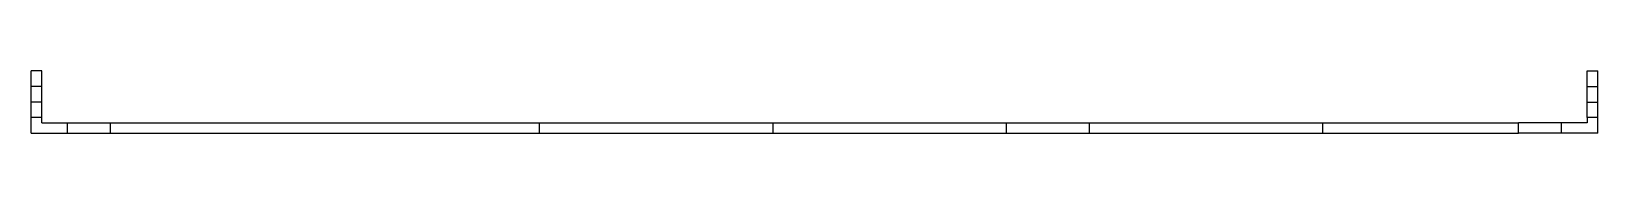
# Model space of a CAD drawing. Header units: inches. Extents: x -2827 to 2347, y -4 to 3466.
# Drawn here: x -2400 to 16, y 2156 to 2252 of the extents above; entities that cross this region are included whole.
import ezdxf

# ---------------------------------------------------------------- set-up
doc = ezdxf.new("R2010")
doc.units = ezdxf.units.IN
doc.header["$LTSCALE"] = 10
doc.header["$MEASUREMENT"] = 0
doc.layers.add('A-WALL', color=5, linetype='CONTINUOUS')

msp = doc.modelspace()

# ---------------------------------------------------------------- linework, layer by layer
at = {"layer": 'A-WALL', "linetype": 'Continuous'}
for p, q in [((-2384, 2252), (-2400, 2252)), ((-2400, 2228), (-2400, 2252)), ((-2384, 2228), (-2384, 2252)), ((0, 2252), (16, 2252)), ((0, 2228), (0, 2252)), ((16, 2228), (16, 2252)), ((-2400, 2204), (-2400, 2228)), ((-2384, 2228), (-2400, 2228)), ((-2384, 2204), (-2384, 2228)), ((0, 2228), (16, 2228)), ((-2384, 2204), (-2400, 2204)), ((-2400, 2180), (-2400, 2204)), ((-2384, 2180), (-2384, 2204)), ((0, 2204), (16, 2204)), ((0, 2180), (0, 2204)), ((16, 2180), (16, 2204)), ((-2384, 2180), (-2400, 2180)), ((-2400, 2156), (-2278, 2156)), ((-2384, 2172), (-2278, 2172)), ((-2344, 2156), (-2344, 2172)), ((-2278, 2172), (-106, 2172)), ((-2278, 2156), (-106, 2156)), ((-1616, 2156), (-1616, 2172)), ((-1256, 2156), (-1256, 2172)), ((-896, 2156), (-896, 2172)), ((-768, 2156), (-768, 2172)), ((-408, 2156), (-408, 2172)), ((-106, 2156), (-106, 2172)), ((0, 2172), (-106, 2172)), ((16, 2156), (-106, 2156)), ((-40, 2156), (-40, 2172))]:
    msp.add_line(p, q, dxfattribs=at)
at = {"layer": 'A-WALL'}
for p, q in [((0, 2204), (0, 2228)), ((16, 2204), (16, 2228)), ((-2400, 2156), (-2400, 2180)), ((-2384, 2172), (-2384, 2180)), ((-2278, 2156), (-2278, 2172))]:
    msp.add_line(p, q, dxfattribs=at)
msp.add_lwpolyline([(16, 2156), (16, 2180), (0, 2180), (0, 2172)], dxfattribs=at)

doc.saveas('drawing.dxf')
